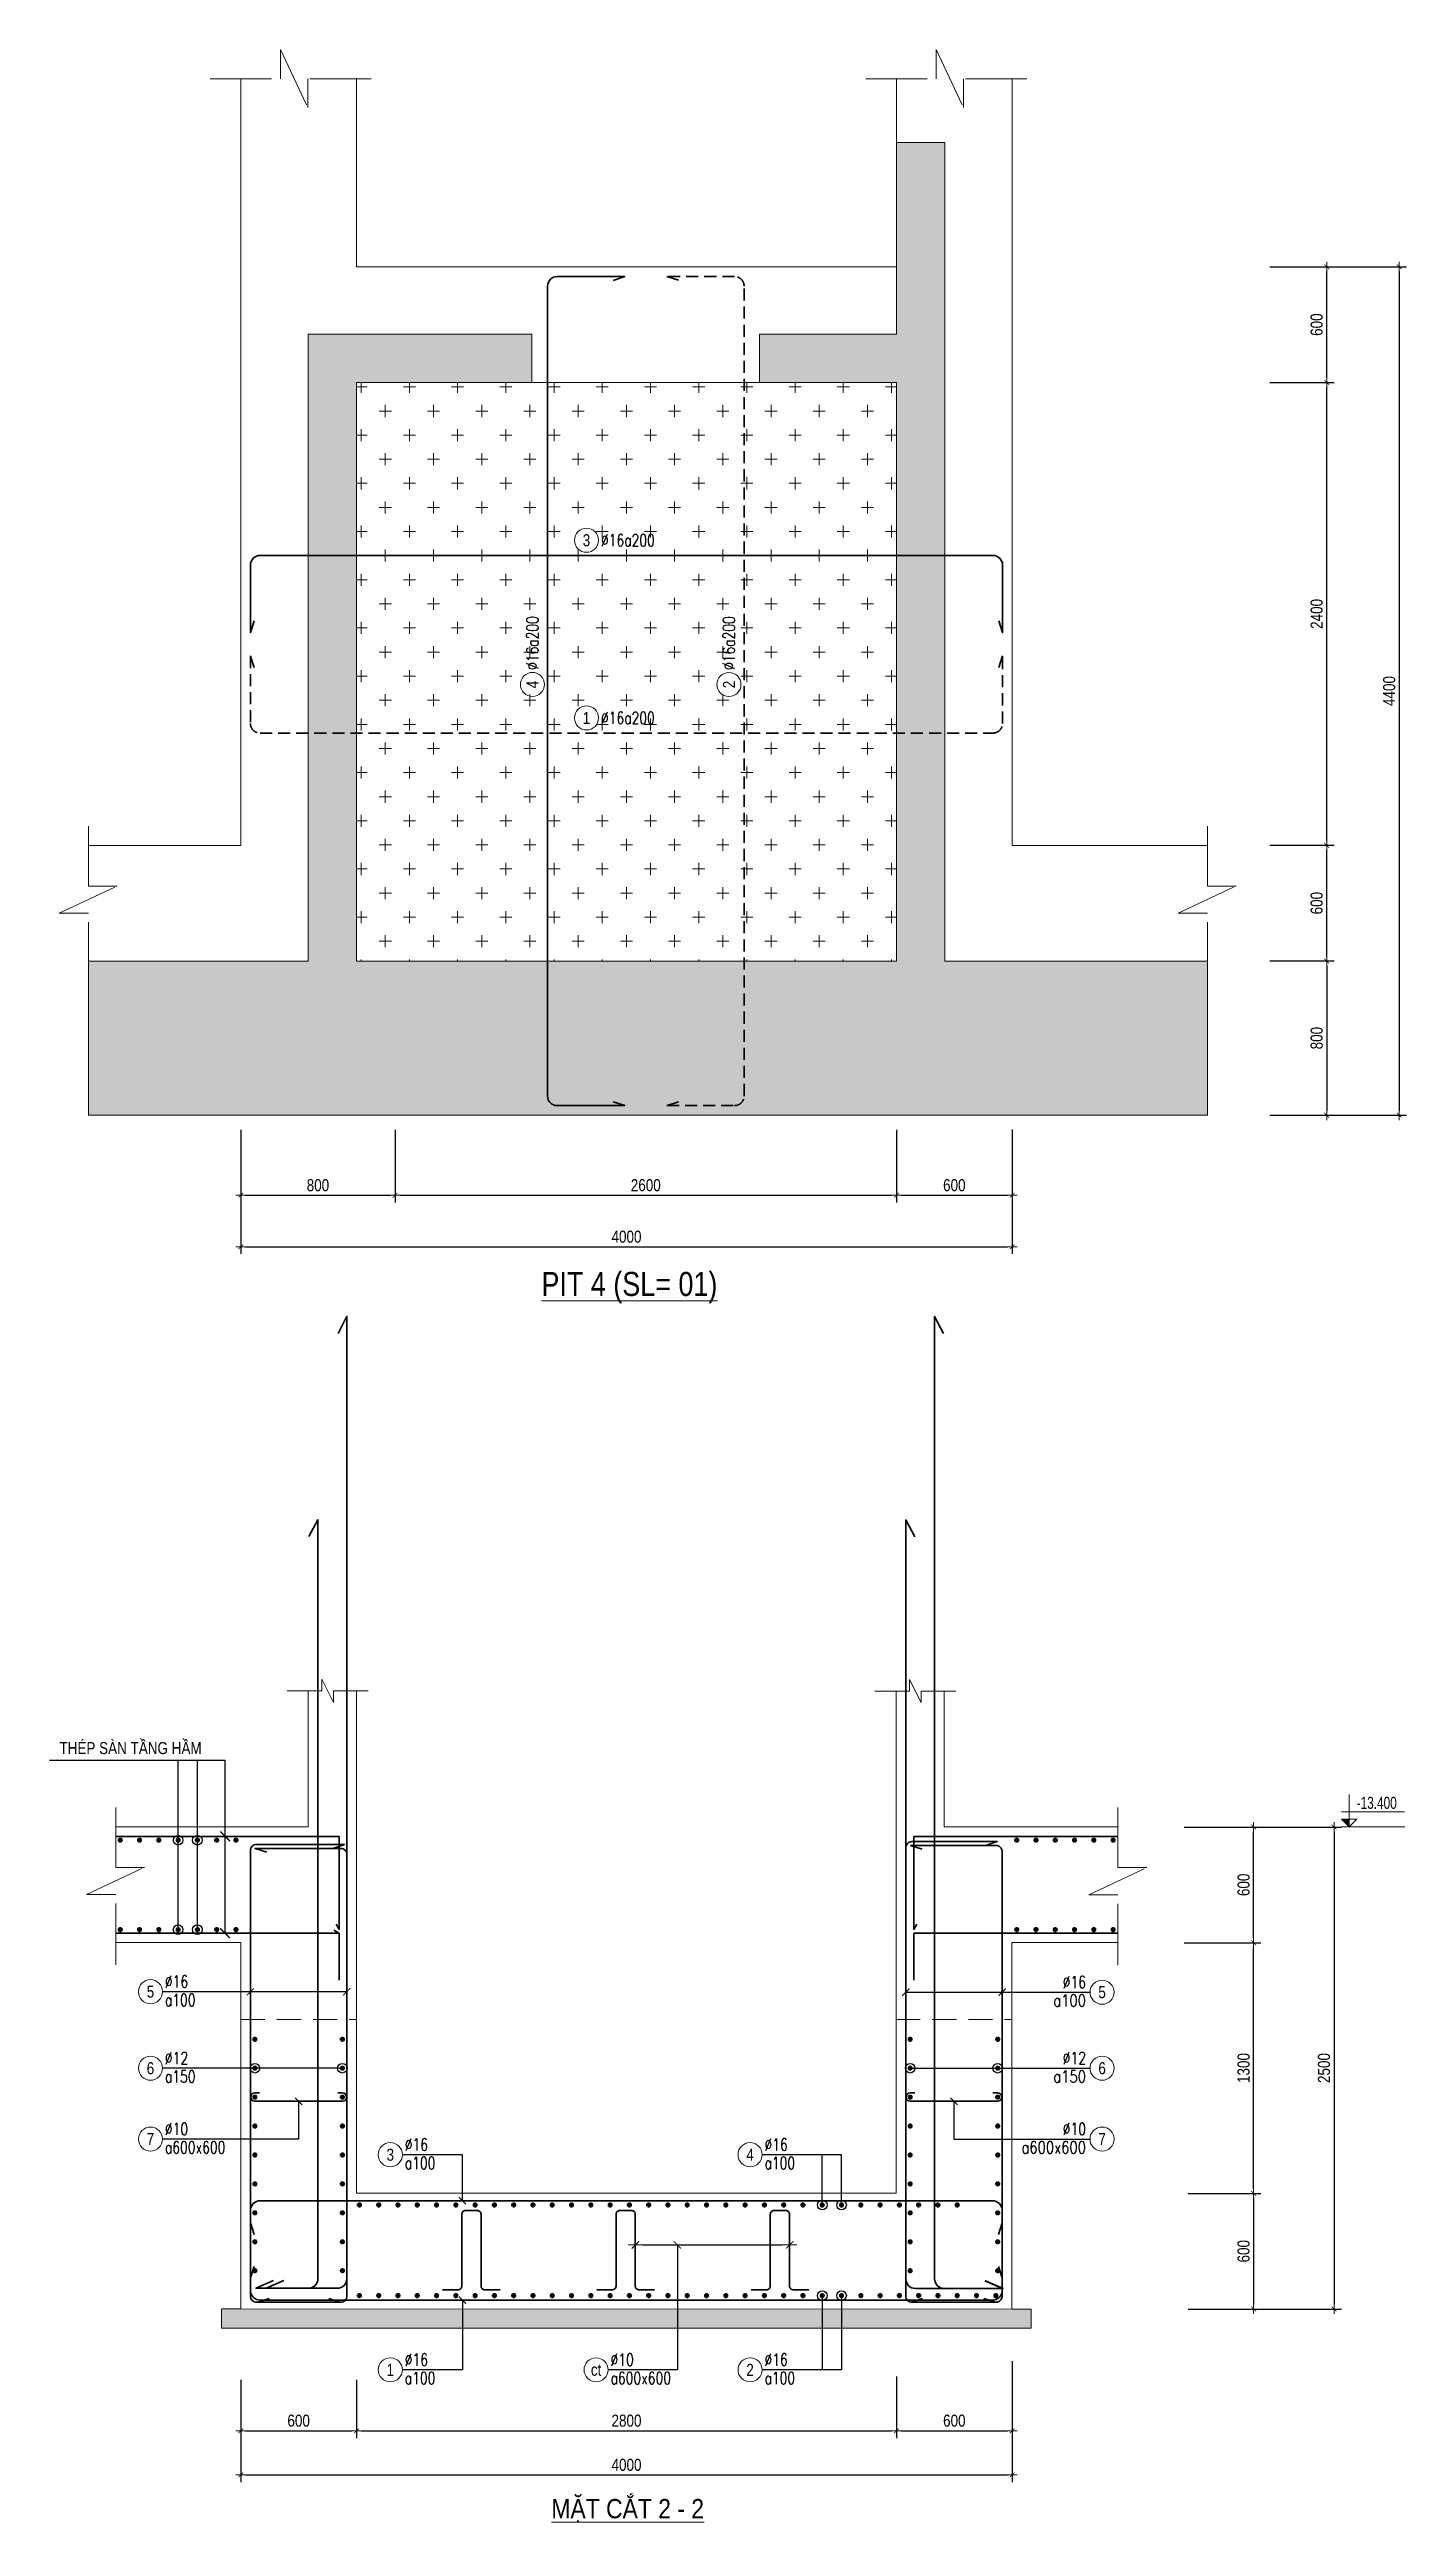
# Model space of a CAD drawing. Header units: millimetres. Extents: x -134772 to 84392, y -129535 to 67259.
# Drawn here: x 33455 to 40492, y 20740 to 33565 of the extents above; entities that cross this region are included whole.
import ezdxf
from ezdxf.enums import TextEntityAlignment as Align

# ---------------------------------------------------------------- set-up
doc = ezdxf.new("R2010")
doc.units = ezdxf.units.MM
doc.header["$MEASUREMENT"] = 0
doc.linetypes.add('DASHED2', pattern=[0.375, 0.25, -0.125])
doc.linetypes.add('HIDDEN2', pattern=[4.7625, 3.175, -1.5875])
doc.layers.get('Defpoints').update_dxf_attribs({"color": 252})
for name, color, linetype, lineweight in [('$0$NDC_S_THIN LINE', 7, 'Continuous', 20), ('NDC_S_CONTINUOUS', 3, 'Continuous', 20), ('NDC_S_DIM', 1, 'Continuous', 9), ('NDC_S_HATCH MATERIAL', 8, 'Continuous', 13), ('NDC_S_HIDDEN', 8, 'HIDDEN2', 13), ('NDC_S_LEADER', 1, 'Continuous', 9), ('NDC_S_OPENING', 9, 'DASHED2', 13), ('NDC_S_REBAR', 4, 'Continuous', 35), ('NDC_S_SLAB', 2, 'Continuous', 18), ('NDC_S_VN TEXT', 7, 'Continuous', 9)]:
    doc.layers.add(name, color=color, linetype=linetype, lineweight=lineweight)
doc.styles.add('ARIAL', font='arial.ttf', dxfattribs={"width": 0.8})
doc.styles.add('NDC_ARIAL', font='arial.ttf', dxfattribs={"width": 0.8})
doc.styles.add('NDC_DIM', font='', dxfattribs={"width": 0.75})
doc.styles.add('NDC_ROMANS', font='romans.shx', dxfattribs={"width": 0.8})
doc.styles.get('NDC_DIM').set_extended_font_data('Dotum')
doc.dimstyles.new('NDC_1-25', dxfattribs={"dimscale": 25, "dimtxt": 2.5, "dimasz": 1, "dimexe": 1.5, "dimexo": 0, "dimgap": 0.8, "dimtad": 1, "dimdec": 0, "dimdsep": 46, "dimtxsty": 'NDC_ARIAL', "dimblk": 'DIMMARK', "dimcen": 49999.938995, "dimdle": 1.5, "dimclrd": 1, "dimclre": 1, "dimclrt": 3, "dimadec": 0, "dimazin": 0, "dimtfac": 1, "dimtdec": 0, "dimtix": 1, "dimtmove": 2, "dimatfit": 3, "dimfxl": 1, "dimarcsym": 0})
doc.dimstyles.new('NDC_dim_25', dxfattribs={"dimscale": 25, "dimtxt": 2.5, "dimasz": 1.5, "dimexe": 1.5, "dimexo": 0, "dimgap": 1, "dimtad": 1, "dimdec": 0, "dimzin": 0, "dimdsep": 46, "dimtxsty": 'ARIAL', "dimblk": 'DIMMARK', "dimcen": 0.09, "dimdle": 1.2, "dimclrd": 1, "dimclre": 1, "dimclrt": 3, "dimadec": 0, "dimazin": 0, "dimtfac": 1, "dimtdec": 0, "dimtix": 1, "dimtofl": 0, "dimtmove": 0, "dimatfit": 3, "dimfxl": 3.75, "dimfxlon": 1, "dimtolj": 1, "dimtzin": 0, "dimarcsym": 0})
doc.dimstyles.new('NDC_dim_50', dxfattribs={"dimscale": 50, "dimtxt": 2.5, "dimasz": 1.5, "dimexe": 1.5, "dimexo": 0, "dimgap": 1, "dimtad": 1, "dimdec": 0, "dimzin": 0, "dimdsep": 46, "dimtxsty": 'ARIAL', "dimblk": 'DIMMARK', "dimcen": 0.09, "dimdle": 1.2, "dimclrd": 1, "dimclre": 1, "dimclrt": 3, "dimadec": 0, "dimazin": 0, "dimtfac": 1, "dimtdec": 0, "dimtix": 1, "dimtofl": 0, "dimtmove": 0, "dimatfit": 3, "dimfxl": 6, "dimtolj": 1, "dimtzin": 0, "dimarcsym": 0})

msp = doc.modelspace()

# ---------------------------------------------------------------- texts
at = {"layer": 'NDC_S_VN TEXT', "style": 'NDC_ARIAL', "width": 0.85}
msp.add_text('%%UMẶT CẮT 2 - 2', height=100, dxfattribs=at).set_placement((36453.3, 20812.1), align=Align.MIDDLE_CENTER)
at = {"layer": 'NDC_S_VN TEXT', "insert": (33506.7, 24755.9), "char_height": 62.5, "attachment_point": 4, "rotation": 360, "style": 'NDC_ARIAL', "bg_fill": 3, "box_fill_scale": 1.2, "bg_fill_color": 256, "bg_fill_transparency": 0}
msp.add_mtext('THÉP SÀN TẦNG HẦM', dxfattribs=at)

# ---------------------------------------------------------------- blocks, each defined once
blk = doc.blocks.new('DIMMARK')
at = {"layer": 'NDC_S_DIM', "color": 1}
blk.add_line((-1.5, 0), (1, 0), dxfattribs=at)
at = {"layer": 'NDC_S_DIM', "color": 2, "const_width": 0.15}
blk.add_lwpolyline([(-0.5, -0.5), (0.5, 0.5)], dxfattribs=at)
blk = doc.blocks.new('*D511')
at = {"layer": 'Defpoints', "color": 0, "transparency": 16777216}
for p in [(34447, 21480), (35047, 21480), (35047, 21216)]:
    blk.add_point(p, dxfattribs=at)
at = {"layer": 'NDC_S_DIM', "color": 1, "lineweight": -2, "transparency": 16777216}
for p, q in [((34447, 21480), (34447, 21178)), ((35047, 21480), (35047, 21178)), ((34472, 21216), (35022, 21216))]:
    blk.add_line(p, q, dxfattribs=at)
at = {"layer": 'NDC_S_DIM', "color": 1, "lineweight": -2, "transparency": 16777216, "xscale": 25, "yscale": 25, "zscale": 25, "rotation": 180}
blk.add_blockref('DIMMARK', (34447, 21216), dxfattribs=at)
at = {"layer": 'NDC_S_DIM', "color": 1, "lineweight": -2, "transparency": 16777216, "xscale": 25, "yscale": 25, "zscale": 25}
blk.add_blockref('DIMMARK', (35047, 21216), dxfattribs=at)
at = {"layer": 'NDC_S_DIM', "color": 3, "transparency": 16777216, "insert": (34747, 21268), "char_height": 62.5, "attachment_point": 5, "style": 'NDC_ARIAL'}
blk.add_mtext('600', dxfattribs=at)
blk = doc.blocks.new('*D512')
at = {"layer": 'Defpoints', "color": 0, "transparency": 16777216}
for p in [(35047, 21480), (37847, 21497), (37847, 21216)]:
    blk.add_point(p, dxfattribs=at)
at = {"layer": 'NDC_S_DIM', "color": 1, "lineweight": -2, "transparency": 16777216}
for p, q in [((35047, 21480), (35047, 21178)), ((37847, 21497), (37847, 21178)), ((35072, 21216), (37822, 21216))]:
    blk.add_line(p, q, dxfattribs=at)
at = {"layer": 'NDC_S_DIM', "color": 1, "lineweight": -2, "transparency": 16777216, "xscale": 25, "yscale": 25, "zscale": 25, "rotation": 180}
blk.add_blockref('DIMMARK', (35047, 21216), dxfattribs=at)
at = {"layer": 'NDC_S_DIM', "color": 1, "lineweight": -2, "transparency": 16777216, "xscale": 25, "yscale": 25, "zscale": 25}
blk.add_blockref('DIMMARK', (37847, 21216), dxfattribs=at)
at = {"layer": 'NDC_S_DIM', "color": 3, "transparency": 16777216, "insert": (36447, 21268), "char_height": 62.5, "attachment_point": 5, "style": 'NDC_ARIAL'}
blk.add_mtext('2800', dxfattribs=at)
blk = doc.blocks.new('*D513')
at = {"layer": 'Defpoints', "color": 0, "transparency": 16777216}
for p in [(38447, 21577), (37847, 21497), (38447, 21216)]:
    blk.add_point(p, dxfattribs=at)
at = {"layer": 'NDC_S_DIM', "color": 1, "lineweight": -2, "transparency": 16777216}
for p, q in [((38447, 21577), (38447, 21178)), ((37847, 21497), (37847, 21178)), ((37872, 21216), (38422, 21216))]:
    blk.add_line(p, q, dxfattribs=at)
at = {"layer": 'NDC_S_DIM', "color": 1, "lineweight": -2, "transparency": 16777216, "xscale": 25, "yscale": 25, "zscale": 25, "rotation": 180}
blk.add_blockref('DIMMARK', (37847, 21216), dxfattribs=at)
at = {"layer": 'NDC_S_DIM', "color": 1, "lineweight": -2, "transparency": 16777216, "xscale": 25, "yscale": 25, "zscale": 25}
blk.add_blockref('DIMMARK', (38447, 21216), dxfattribs=at)
at = {"layer": 'NDC_S_DIM', "color": 3, "transparency": 16777216, "insert": (38147, 21268), "char_height": 62.5, "attachment_point": 5, "style": 'NDC_ARIAL'}
blk.add_mtext('600', dxfattribs=at)
blk = doc.blocks.new('*D514')
at = {"layer": 'Defpoints', "color": 0, "transparency": 16777216}
for p in [(38447, 21577), (34447, 21480), (38447, 20987)]:
    blk.add_point(p, dxfattribs=at)
at = {"layer": 'NDC_S_DIM', "color": 1, "lineweight": -2, "transparency": 16777216}
for p, q in [((38447, 21577), (38447, 20949)), ((34447, 21480), (34447, 20949)), ((34472, 20987), (38422, 20987))]:
    blk.add_line(p, q, dxfattribs=at)
at = {"layer": 'NDC_S_DIM', "color": 1, "lineweight": -2, "transparency": 16777216, "xscale": 25, "yscale": 25, "zscale": 25, "rotation": 180}
blk.add_blockref('DIMMARK', (34447, 20987), dxfattribs=at)
at = {"layer": 'NDC_S_DIM', "color": 1, "lineweight": -2, "transparency": 16777216, "xscale": 25, "yscale": 25, "zscale": 25}
blk.add_blockref('DIMMARK', (38447, 20987), dxfattribs=at)
at = {"layer": 'NDC_S_DIM', "color": 3, "transparency": 16777216, "insert": (36447, 21039), "char_height": 62.5, "attachment_point": 5, "style": 'NDC_ARIAL'}
blk.add_mtext('4000', dxfattribs=at)
blk = doc.blocks.new('*D515')
at = {"layer": 'Defpoints', "color": 0, "transparency": 16777216}
for p in [(39360, 22447), (39360, 21847), (39699, 21847)]:
    blk.add_point(p, dxfattribs=at)
at = {"layer": 'NDC_S_DIM', "color": 1, "lineweight": -2, "transparency": 16777216}
for p, q in [((39360, 22447), (39737, 22447)), ((39699, 22422), (39699, 21872)), ((39360, 21847), (39737, 21847))]:
    blk.add_line(p, q, dxfattribs=at)
at = {"layer": 'NDC_S_DIM', "color": 1, "lineweight": -2, "transparency": 16777216, "xscale": 25, "yscale": 25, "zscale": 25}
for p, rotation in [((39699, 22447), 90), ((39699, 21847), 270)]:
    blk.add_blockref('DIMMARK', p, dxfattribs=dict(at, rotation=rotation))
at = {"layer": 'NDC_S_DIM', "color": 3, "transparency": 16777216, "insert": (39647, 22147), "char_height": 62.5, "attachment_point": 5, "rotation": 90, "style": 'NDC_ARIAL'}
blk.add_mtext('600', dxfattribs=at)
blk = doc.blocks.new('*D516')
at = {"layer": 'Defpoints', "color": 0, "transparency": 16777216}
for p in [(39339, 23747), (39699, 23747), (39360, 22447)]:
    blk.add_point(p, dxfattribs=at)
at = {"layer": 'NDC_S_DIM', "color": 1, "lineweight": -2, "transparency": 16777216}
for p, q in [((39339, 23747), (39737, 23747)), ((39699, 22472), (39699, 23722)), ((39360, 22447), (39737, 22447))]:
    blk.add_line(p, q, dxfattribs=at)
at = {"layer": 'NDC_S_DIM', "color": 1, "lineweight": -2, "transparency": 16777216, "xscale": 25, "yscale": 25, "zscale": 25}
for p, rotation in [((39699, 23747), 90), ((39699, 22447), 270)]:
    blk.add_blockref('DIMMARK', p, dxfattribs=dict(at, rotation=rotation))
at = {"layer": 'NDC_S_DIM', "color": 3, "transparency": 16777216, "insert": (39647, 23097), "char_height": 62.5, "attachment_point": 5, "rotation": 90, "style": 'NDC_ARIAL'}
blk.add_mtext('1300', dxfattribs=at)
blk = doc.blocks.new('*D517')
at = {"layer": 'Defpoints', "color": 0, "transparency": 16777216}
for p in [(39339, 24347), (39699, 24347), (39339, 23747)]:
    blk.add_point(p, dxfattribs=at)
at = {"layer": 'NDC_S_DIM', "color": 1, "lineweight": -2, "transparency": 16777216}
for p, q in [((39339, 24347), (39737, 24347)), ((39699, 23772), (39699, 24322)), ((39339, 23747), (39737, 23747))]:
    blk.add_line(p, q, dxfattribs=at)
at = {"layer": 'NDC_S_DIM', "color": 1, "lineweight": -2, "transparency": 16777216, "xscale": 25, "yscale": 25, "zscale": 25}
for p, rotation in [((39699, 24347), 90), ((39699, 23747), 270)]:
    blk.add_blockref('DIMMARK', p, dxfattribs=dict(at, rotation=rotation))
at = {"layer": 'NDC_S_DIM', "color": 3, "transparency": 16777216, "insert": (39647, 24047), "char_height": 62.5, "attachment_point": 5, "rotation": 90, "style": 'NDC_ARIAL'}
blk.add_mtext('600', dxfattribs=at)
blk = doc.blocks.new('*D518')
at = {"layer": 'Defpoints', "color": 0, "transparency": 16777216}
for p in [(39339, 24347), (39360, 21847), (40116, 21847)]:
    blk.add_point(p, dxfattribs=at)
at = {"layer": 'NDC_S_DIM', "color": 1, "lineweight": -2, "transparency": 16777216}
for p, q in [((39339, 24347), (40154, 24347)), ((40116, 24322), (40116, 21872)), ((39360, 21847), (40154, 21847))]:
    blk.add_line(p, q, dxfattribs=at)
at = {"layer": 'NDC_S_DIM', "color": 1, "lineweight": -2, "transparency": 16777216, "xscale": 25, "yscale": 25, "zscale": 25}
for p, rotation in [((40116, 24347), 90), ((40116, 21847), 270)]:
    blk.add_blockref('DIMMARK', p, dxfattribs=dict(at, rotation=rotation))
at = {"layer": 'NDC_S_DIM', "color": 3, "transparency": 16777216, "insert": (40064, 23097), "char_height": 62.5, "attachment_point": 5, "rotation": 90, "style": 'NDC_ARIAL'}
blk.add_mtext('2500', dxfattribs=at)
blk = doc.blocks.new('*D519')
at = {"layer": 'Defpoints', "color": 0, "transparency": 16777216}
for p in [(34447, 27962), (35247, 27962), (35247, 27623)]:
    blk.add_point(p, dxfattribs=at)
at = {"layer": 'NDC_S_DIM', "color": 1, "lineweight": -2, "transparency": 16777216}
for p, q in [((34447, 27962), (34447, 27585)), ((35247, 27962), (35247, 27585)), ((34472, 27623), (35222, 27623))]:
    blk.add_line(p, q, dxfattribs=at)
at = {"layer": 'NDC_S_DIM', "color": 1, "lineweight": -2, "transparency": 16777216, "xscale": 25, "yscale": 25, "zscale": 25, "rotation": 180}
blk.add_blockref('DIMMARK', (34447, 27623), dxfattribs=at)
at = {"layer": 'NDC_S_DIM', "color": 1, "lineweight": -2, "transparency": 16777216, "xscale": 25, "yscale": 25, "zscale": 25}
blk.add_blockref('DIMMARK', (35247, 27623), dxfattribs=at)
at = {"layer": 'NDC_S_DIM', "color": 3, "transparency": 16777216, "insert": (34847, 27675), "char_height": 62.5, "attachment_point": 5, "style": 'NDC_ARIAL'}
blk.add_mtext('800', dxfattribs=at)
blk = doc.blocks.new('*D520')
at = {"layer": 'Defpoints', "color": 0, "transparency": 16777216}
for p in [(35247, 27962), (37847, 27962), (37847, 27623)]:
    blk.add_point(p, dxfattribs=at)
at = {"layer": 'NDC_S_DIM', "color": 1, "lineweight": -2, "transparency": 16777216}
for p, q in [((35247, 27962), (35247, 27585)), ((37847, 27962), (37847, 27585)), ((35272, 27623), (37822, 27623))]:
    blk.add_line(p, q, dxfattribs=at)
at = {"layer": 'NDC_S_DIM', "color": 1, "lineweight": -2, "transparency": 16777216, "xscale": 25, "yscale": 25, "zscale": 25, "rotation": 180}
blk.add_blockref('DIMMARK', (35247, 27623), dxfattribs=at)
at = {"layer": 'NDC_S_DIM', "color": 1, "lineweight": -2, "transparency": 16777216, "xscale": 25, "yscale": 25, "zscale": 25}
blk.add_blockref('DIMMARK', (37847, 27623), dxfattribs=at)
at = {"layer": 'NDC_S_DIM', "color": 3, "transparency": 16777216, "insert": (36547, 27675), "char_height": 62.5, "attachment_point": 5, "style": 'NDC_ARIAL'}
blk.add_mtext('2600', dxfattribs=at)
blk = doc.blocks.new('*D521')
at = {"layer": 'Defpoints', "color": 0, "transparency": 16777216}
for p in [(37847, 27962), (38447, 27964), (38447, 27623)]:
    blk.add_point(p, dxfattribs=at)
at = {"layer": 'NDC_S_DIM', "color": 1, "lineweight": -2, "transparency": 16777216}
for p, q in [((37847, 27962), (37847, 27585)), ((38447, 27964), (38447, 27585)), ((37872, 27623), (38422, 27623))]:
    blk.add_line(p, q, dxfattribs=at)
at = {"layer": 'NDC_S_DIM', "color": 1, "lineweight": -2, "transparency": 16777216, "xscale": 25, "yscale": 25, "zscale": 25, "rotation": 180}
blk.add_blockref('DIMMARK', (37847, 27623), dxfattribs=at)
at = {"layer": 'NDC_S_DIM', "color": 1, "lineweight": -2, "transparency": 16777216, "xscale": 25, "yscale": 25, "zscale": 25}
blk.add_blockref('DIMMARK', (38447, 27623), dxfattribs=at)
at = {"layer": 'NDC_S_DIM', "color": 3, "transparency": 16777216, "insert": (38147, 27675), "char_height": 62.5, "attachment_point": 5, "style": 'NDC_ARIAL'}
blk.add_mtext('600', dxfattribs=at)
blk = doc.blocks.new('*D522')
at = {"layer": 'Defpoints', "color": 0, "transparency": 16777216}
for p in [(34447, 27651), (38447, 27651), (38447, 27356)]:
    blk.add_point(p, dxfattribs=at)
at = {"layer": 'NDC_S_DIM', "color": 1, "lineweight": -2, "transparency": 16777216}
for p, q in [((34447, 27651), (34447, 27319)), ((38447, 27651), (38447, 27319)), ((34472, 27356), (38422, 27356))]:
    blk.add_line(p, q, dxfattribs=at)
at = {"layer": 'NDC_S_DIM', "color": 1, "lineweight": -2, "transparency": 16777216, "xscale": 25, "yscale": 25, "zscale": 25, "rotation": 180}
blk.add_blockref('DIMMARK', (34447, 27356), dxfattribs=at)
at = {"layer": 'NDC_S_DIM', "color": 1, "lineweight": -2, "transparency": 16777216, "xscale": 25, "yscale": 25, "zscale": 25}
blk.add_blockref('DIMMARK', (38447, 27356), dxfattribs=at)
at = {"layer": 'NDC_S_DIM', "color": 3, "transparency": 16777216, "insert": (36447, 27408), "char_height": 62.5, "attachment_point": 5, "style": 'NDC_ARIAL'}
blk.add_mtext('4000', dxfattribs=at)
blk = doc.blocks.new('*D523')
at = {"layer": 'Defpoints', "color": 0, "transparency": 16777216}
for p in [(39783, 29438), (40078, 29438), (39783, 28838)]:
    blk.add_point(p, dxfattribs=at)
at = {"layer": 'NDC_S_DIM', "color": 1, "lineweight": -2, "transparency": 16777216}
for p, q in [((39783, 29438), (40116, 29438)), ((40078, 28863), (40078, 29413)), ((39783, 28838), (40116, 28838))]:
    blk.add_line(p, q, dxfattribs=at)
at = {"layer": 'NDC_S_DIM', "color": 1, "lineweight": -2, "transparency": 16777216, "xscale": 25, "yscale": 25, "zscale": 25}
for p, rotation in [((40078, 29438), 90), ((40078, 28838), 270)]:
    blk.add_blockref('DIMMARK', p, dxfattribs=dict(at, rotation=rotation))
at = {"layer": 'NDC_S_DIM', "color": 3, "transparency": 16777216, "insert": (40026, 29138), "char_height": 62.5, "attachment_point": 5, "rotation": 90, "style": 'NDC_ARIAL'}
blk.add_mtext('600', dxfattribs=at)
blk = doc.blocks.new('*D524')
at = {"layer": 'Defpoints', "color": 0, "transparency": 16777216}
for p in [(39783, 31838), (40078, 31838), (39783, 29438)]:
    blk.add_point(p, dxfattribs=at)
at = {"layer": 'NDC_S_DIM', "color": 1, "lineweight": -2, "transparency": 16777216}
for p, q in [((39783, 31838), (40116, 31838)), ((40078, 29463), (40078, 31813)), ((39783, 29438), (40116, 29438))]:
    blk.add_line(p, q, dxfattribs=at)
at = {"layer": 'NDC_S_DIM', "color": 1, "lineweight": -2, "transparency": 16777216, "xscale": 25, "yscale": 25, "zscale": 25}
for p, rotation in [((40078, 31838), 90), ((40078, 29438), 270)]:
    blk.add_blockref('DIMMARK', p, dxfattribs=dict(at, rotation=rotation))
at = {"layer": 'NDC_S_DIM', "color": 3, "transparency": 16777216, "insert": (40026, 30638), "char_height": 62.5, "attachment_point": 5, "rotation": 90, "style": 'NDC_ARIAL'}
blk.add_mtext('2400', dxfattribs=at)
blk = doc.blocks.new('*D525')
at = {"layer": 'Defpoints', "color": 0, "transparency": 16777216}
for p in [(39783, 32438), (40078, 32438), (39783, 31838)]:
    blk.add_point(p, dxfattribs=at)
at = {"layer": 'NDC_S_DIM', "color": 1, "lineweight": -2, "transparency": 16777216}
for p, q in [((39783, 32438), (40116, 32438)), ((40078, 31863), (40078, 32413)), ((39783, 31838), (40116, 31838))]:
    blk.add_line(p, q, dxfattribs=at)
at = {"layer": 'NDC_S_DIM', "color": 1, "lineweight": -2, "transparency": 16777216, "xscale": 25, "yscale": 25, "zscale": 25}
for p, rotation in [((40078, 32438), 90), ((40078, 31838), 270)]:
    blk.add_blockref('DIMMARK', p, dxfattribs=dict(at, rotation=rotation))
at = {"layer": 'NDC_S_DIM', "color": 3, "transparency": 16777216, "insert": (40026, 32138), "char_height": 62.5, "attachment_point": 5, "rotation": 90, "style": 'NDC_ARIAL'}
blk.add_mtext('600', dxfattribs=at)
blk = doc.blocks.new('*D526')
at = {"layer": 'Defpoints', "color": 0, "transparency": 16777216}
for p in [(39783, 28838), (39783, 28038), (40078, 28038)]:
    blk.add_point(p, dxfattribs=at)
at = {"layer": 'NDC_S_DIM', "color": 1, "lineweight": -2, "transparency": 16777216}
for p, q in [((39783, 28838), (40116, 28838)), ((40078, 28813), (40078, 28063)), ((39783, 28038), (40116, 28038))]:
    blk.add_line(p, q, dxfattribs=at)
at = {"layer": 'NDC_S_DIM', "color": 1, "lineweight": -2, "transparency": 16777216, "xscale": 25, "yscale": 25, "zscale": 25}
for p, rotation in [((40078, 28838), 90), ((40078, 28038), 270)]:
    blk.add_blockref('DIMMARK', p, dxfattribs=dict(at, rotation=rotation))
at = {"layer": 'NDC_S_DIM', "color": 3, "transparency": 16777216, "insert": (40026, 28438), "char_height": 62.5, "attachment_point": 5, "rotation": 90, "style": 'NDC_ARIAL'}
blk.add_mtext('800', dxfattribs=at)
blk = doc.blocks.new('*D527')
at = {"layer": 'Defpoints', "color": 0, "transparency": 16777216}
for p in [(39783, 32438), (39783, 28038), (40454, 28038)]:
    blk.add_point(p, dxfattribs=at)
at = {"layer": 'NDC_S_DIM', "color": 1, "lineweight": -2, "transparency": 16777216}
for p, q in [((39783, 32438), (40492, 32438)), ((40454, 32413), (40454, 28063)), ((39783, 28038), (40492, 28038))]:
    blk.add_line(p, q, dxfattribs=at)
at = {"layer": 'NDC_S_DIM', "color": 1, "lineweight": -2, "transparency": 16777216, "xscale": 25, "yscale": 25, "zscale": 25}
for p, rotation in [((40454, 32438), 90), ((40454, 28038), 270)]:
    blk.add_blockref('DIMMARK', p, dxfattribs=dict(at, rotation=rotation))
at = {"layer": 'NDC_S_DIM', "color": 3, "transparency": 16777216, "insert": (40402, 30238), "char_height": 62.5, "attachment_point": 5, "rotation": 90, "style": 'NDC_ARIAL'}
blk.add_mtext('4400', dxfattribs=at)
blk = doc.blocks.new('kata_block_TD')
at = {"color": 6, "linetype": 'ByBlock', "lineweight": -2, "style": 'ARIAL', "width": 0.8}
blk.add_attdef('SECTDET2', text='', height=5, dxfattribs=at).set_placement((0, 7.97), align=Align.CENTER)
at = {"color": 0, "linetype": 'ByBlock', "lineweight": -2, "style": 'ARIAL', "width": 0.8}
blk.add_attdef('SECTDET1', text='', height=5, dxfattribs=at).set_placement((0, 1.47), align=Align.CENTER)
at = {"color": 3, "lineweight": 25, "style": 'ARIAL', "width": 0.8}
blk.add_attdef('SSCALE', text='', height=2.5, dxfattribs=at).set_placement((0, -4), align=Align.CENTER)
blk = doc.blocks.new('CD')
blk.add_hatch(color=2).paths.add_polyline_path([(0, 160), (-161, 160), (0, 0)])
at = {"ltscale": 50}
h = blk.add_hatch(dxfattribs=at)
h.set_pattern_fill('ANSI31', color=8, scale=140.625054, style=0)
h.set_pattern_definition([(45, (6e-10, 0), (-315.7, 315.7), [])])
h.paths.add_polyline_path([(0, 160), (0, 0), (161, 160)])
at = {"color": 8, "ltscale": 50}
for p, q in [((1156, 0), (-164, 0)), ((-159, 314), (1147, 314))]:
    blk.add_line(p, q, dxfattribs=at)
for points in [[(0, 669), (0, 0)], [(0, 0), (-161, 160), (0, 160)], [(0, 0), (161, 160), (0, 160)]]:
    blk.add_lwpolyline(points, dxfattribs=at)
at = {"color": 3, "style": 'NDC_ARIAL', "width": 0.7}
blk.add_attdef('COT', (154, 375), '', height=250, dxfattribs=at)
blk = doc.blocks.new('*U631')
blk.add_circle((-2.5, 0), 2.5)
at = {"layer": 'NDC_S_VN TEXT', "color": 7, "style": 'ARIAL', "width": 0.8}
blk.add_attdef('SH2', text='', height=2.5, dxfattribs=at).set_placement((-2.5, 0), align=Align.MIDDLE)
at = {"layer": 'NDC_S_VN TEXT', "color": 3, "style": 'NDC_ROMANS', "width": 0.75}
blk.add_attdef('DKKC1', (0.5, -1.25), '', height=2.5, dxfattribs=at)
blk = doc.blocks.new('kata_block_THEP')
at = {"layer": 'NDC_S_REBAR', "color": 0}
for p, q in [((-0.5, 0), (0.5, 0)), ((-0.35, 0.35), (0.35, -0.35)), ((0.35, 0.35), (-0.35, -0.35)), ((0, 0.5), (0, -0.5))]:
    blk.add_line(p, q, dxfattribs=at)
at = {"layer": 'NDC_S_REBAR', "color": 0, "const_width": 0.0833}
blk.add_lwpolyline([(-0.5, 0, 1), (0.5, 0, 1), (-0.5, 0, 1)], format="xyb", dxfattribs=at)
blk = doc.blocks.new('*U287')
at = {"layer": 'NDC_S_REBAR', "xscale": 25, "yscale": 25, "zscale": 25}
blk.add_blockref('kata_block_THEP', (0, 0), dxfattribs=at)
blk = doc.blocks.new('*U615')
at = {"layer": 'NDC_S_CONTINUOUS', "color": 0, "linetype": 'ByBlock', "lineweight": -2, "transparency": 16777216, "xscale": -1, "rotation": 270}
for p in [(0, 232), (0, -232)]:
    blk.add_blockref('*U287', p, dxfattribs=at)
blk = doc.blocks.new('*U616')
at = {"layer": 'NDC_S_DIM', "color": 0, "linetype": 'ByBlock', "lineweight": -2, "transparency": 16777216}
for p in [(-600, 0), (-500, 0), (-400, 0), (-300, 0), (-200, 0), (-100, 0), (0, 0)]:
    blk.add_blockref('*U615', p, dxfattribs=at)
blk = doc.blocks.new('*U611')
at = {"layer": 'NDC_S_CONTINUOUS', "color": 0, "linetype": 'ByBlock', "lineweight": -2, "transparency": 16777216, "xscale": -1, "rotation": 270}
blk.add_blockref('*U287', (0, 0), dxfattribs=at)
blk = doc.blocks.new('*U612')
at = {"layer": 'NDC_S_DIM', "color": 0, "linetype": 'ByBlock', "lineweight": -2, "transparency": 16777216}
for p in [(0, 1200), (0, 1050), (0, 900), (0, 750), (0, 600), (0, 450), (0, 300), (0, 150), (0, 0)]:
    blk.add_blockref('*U611', p, dxfattribs=at)
blk = doc.blocks.new('*U613')
at = {"layer": 'NDC_S_CONTINUOUS', "color": 0, "linetype": 'ByBlock', "lineweight": -2, "transparency": 16777216, "xscale": -1, "rotation": 270}
blk.add_blockref('*U287', (0, 0), dxfattribs=at)
blk = doc.blocks.new('*U614')
at = {"layer": 'NDC_S_DIM', "color": 0, "linetype": 'ByBlock', "lineweight": -2, "transparency": 16777216}
for p in [(0, 1200), (0, 1050), (0, 900), (0, 750), (0, 600), (0, 450), (0, 300), (0, 150), (0, 0)]:
    blk.add_blockref('*U613', p, dxfattribs=at)
blk = doc.blocks.new('*U632')
blk.add_circle((-2.5, 0), 2.5)
at = {"layer": 'NDC_S_VN TEXT', "color": 7, "style": 'ARIAL', "width": 0.8}
blk.add_attdef('SH2', text='', height=2.5, dxfattribs=at).set_placement((-2.5, 0), align=Align.MIDDLE)
at = {"layer": 'NDC_S_VN TEXT', "color": 3, "style": 'NDC_ROMANS', "width": 0.75}
for tag, p in [('DK1', (0.5, 0.85)), ('KC1', (0.5, -2.97))]:
    blk.add_attdef(tag, p, '', height=2.5, dxfattribs=at)
blk = doc.blocks.new('*U617')
at = {"layer": 'NDC_S_CONTINUOUS', "color": 0, "linetype": 'ByBlock', "lineweight": -2, "transparency": 16777216, "xscale": -1, "rotation": 270}
for p in [(0, 232), (0, -232)]:
    blk.add_blockref('*U287', p, dxfattribs=at)
blk = doc.blocks.new('*U618')
at = {"layer": 'NDC_S_DIM', "color": 0, "linetype": 'ByBlock', "lineweight": -2, "transparency": 16777216}
for p in [(-500, 0), (-400, 0), (-300, 0), (-200, 0), (-100, 0), (0, 0)]:
    blk.add_blockref('*U617', p, dxfattribs=at)
blk = doc.blocks.new('*U621')
at = {"layer": 'NDC_S_CONTINUOUS', "color": 0, "linetype": 'ByBlock', "lineweight": -2, "transparency": 16777216, "xscale": -1, "rotation": 270}
blk.add_blockref('*U287', (0, 0), dxfattribs=at)
blk = doc.blocks.new('*U622')
at = {"layer": 'NDC_S_DIM', "color": 0, "linetype": 'ByBlock', "lineweight": -2, "transparency": 16777216}
for p in [(0, 1200), (0, 1050), (0, 900), (0, 750), (0, 600), (0, 450), (0, 300), (0, 150), (0, 0)]:
    blk.add_blockref('*U621', p, dxfattribs=at)
blk = doc.blocks.new('*U619')
at = {"layer": 'NDC_S_CONTINUOUS', "color": 0, "linetype": 'ByBlock', "lineweight": -2, "transparency": 16777216, "xscale": -1, "rotation": 270}
blk.add_blockref('*U287', (0, 0), dxfattribs=at)
blk = doc.blocks.new('*U620')
at = {"layer": 'NDC_S_DIM', "color": 0, "linetype": 'ByBlock', "lineweight": -2, "transparency": 16777216}
for p in [(0, 1200), (0, 1050), (0, 900), (0, 750), (0, 600), (0, 450), (0, 300), (0, 150), (0, 0)]:
    blk.add_blockref('*U619', p, dxfattribs=at)
blk = doc.blocks.new('*U633')
blk.add_circle((2.5, 0), 2.5)
at = {"layer": 'NDC_S_VN TEXT', "color": 3, "style": 'NDC_ROMANS'}
for tag, width, p in [('DK2', 0.75, (-0.85, 0.85)), ('KC2', 0.8, (-0.85, -2.97))]:
    blk.add_attdef(tag, text='', height=2.5, dxfattribs=dict(at, width=width)).set_placement(p, align=Align.RIGHT)
at = {"layer": 'NDC_S_VN TEXT', "color": 7, "style": 'ARIAL', "width": 0.8}
blk.add_attdef('SH3', text='', height=2.5, dxfattribs=at).set_placement((2.5, 0), align=Align.MIDDLE)
blk = doc.blocks.new('*U277')
at = {"layer": 'NDC_S_REBAR', "xscale": 25, "yscale": 25, "zscale": 25}
blk.add_blockref('kata_block_THEP', (0, 0), dxfattribs=at)
blk = doc.blocks.new('*U627')
at = {"layer": 'NDC_S_CONTINUOUS', "color": 0, "linetype": 'ByBlock', "lineweight": -2, "transparency": 16777216, "xscale": -1, "rotation": 180}
blk.add_blockref('*U277', (0, 0), dxfattribs=at)
blk = doc.blocks.new('*U628')
at = {"layer": 'NDC_S_DIM', "color": 0, "linetype": 'ByBlock', "lineweight": -2, "transparency": 16777216}
for p in [(0, 0), (100, 0), (200, 0), (300, 0), (400, 0), (500, 0), (600, 0), (700, 0), (800, 0), (900, 0), (1000, 0), (1100, 0), (1200, 0), (1300, 0), (1400, 0), (1500, 0), (1600, 0), (1700, 0), (1800, 0), (1900, 0), (2000, 0), (2100, 0), (2200, 0), (2300, 0), (2400, 0), (2500, 0), (2600, 0), (2700, 0), (2800, 0), (2900, 0), (3000, 0), (3100, 0)]:
    blk.add_blockref('*U627', p, dxfattribs=at)
blk = doc.blocks.new('*U623')
at = {"layer": 'NDC_S_CONTINUOUS', "color": 0, "linetype": 'ByBlock', "lineweight": -2, "transparency": 16777216, "xscale": -1, "rotation": 180}
blk.add_blockref('*U277', (0, 0), dxfattribs=at)
blk = doc.blocks.new('*U624')
at = {"layer": 'NDC_S_DIM', "color": 0, "linetype": 'ByBlock', "lineweight": -2, "transparency": 16777216}
for p in [(0, 0), (100, 0), (200, 0), (300, 0), (400, 0), (500, 0), (600, 0), (700, 0), (800, 0), (900, 0), (1000, 0), (1100, 0), (1200, 0), (1300, 0), (1400, 0), (1500, 0), (1600, 0), (1700, 0), (1800, 0), (1900, 0), (2000, 0), (2100, 0), (2200, 0), (2300, 0), (2400, 0), (2500, 0), (2600, 0), (2700, 0), (2800, 0), (2900, 0), (3000, 0), (3100, 0), (3200, 0), (3300, 0)]:
    blk.add_blockref('*U623', p, dxfattribs=at)
blk = doc.blocks.new('*U625')
at = {"layer": 'NDC_S_REBAR', "ltscale": 0.005}
blk.add_lwpolyline([(-150, -206), (-70, -206, 0.414214), (-50, -186), (-50, 186, -0.414214), (-30, 206), (30, 206, -0.414214), (50, 186), (50, -186, 0.414214), (70, -206), (150, -206)], format="xyb", dxfattribs=at)
blk = doc.blocks.new('*U626')
at = {"layer": 'NDC_S_DIM', "color": 0, "linetype": 'ByBlock', "lineweight": -2, "transparency": 16777216}
for p in [(0, 0), (800, 0), (1600, 0)]:
    blk.add_blockref('*U625', p, dxfattribs=at)
blk = doc.blocks.new('*D629')
at = {"layer": 'Defpoints', "color": 0, "ltscale": 0.005, "transparency": 16777216}
for p in [(36493, 22180), (37293, 22180), (37293, 22180)]:
    blk.add_point(p, dxfattribs=at)
at = {"layer": 'NDC_S_LEADER', "color": 1, "lineweight": -2, "ltscale": 0.005, "transparency": 16777216}
for p, q in [((36493, 22180), (36493, 22218)), ((37293, 22180), (37293, 22218)), ((36530, 22180), (37255, 22180))]:
    blk.add_line(p, q, dxfattribs=at)
at = {"layer": 'NDC_S_LEADER', "color": 1, "lineweight": -2, "ltscale": 0.005, "transparency": 16777216, "xscale": 37.5, "yscale": 37.5, "zscale": 37.5, "rotation": 180}
blk.add_blockref('DIMMARK', (36493, 22180), dxfattribs=at)
at = {"layer": 'NDC_S_LEADER', "color": 1, "lineweight": -2, "ltscale": 0.005, "transparency": 16777216, "xscale": 37.5, "yscale": 37.5, "zscale": 37.5}
blk.add_blockref('DIMMARK', (37293, 22180), dxfattribs=at)
blk = doc.blocks.new('_ARCHTICK')
at = {"color": 0, "linetype": 'ByBlock', "const_width": 0.15}
blk.add_lwpolyline([(-0.5, -0.5), (0.5, 0.5)], dxfattribs=at)

# ---------------------------------------------------------------- dimensions: what is measured, and where the dimension line sits
at = {"layer": 'NDC_S_DIM'}
for base, p1, p2, picture, middle in [((40078.3, 32437.8), (39782.9, 31837.8), (39782.9, 32437.8), '*D525', (40026.4, 32137.8)), ((40454.3, 28037.8), (39782.9, 32437.8), (39782.9, 28037.8), '*D527', (40402.4, 30237.8)), ((40078.3, 31837.8), (39782.9, 29437.8), (39782.9, 31837.8), '*D524', (40026.4, 30637.8)), ((40078.3, 29437.8), (39782.9, 28837.8), (39782.9, 29437.8), '*D523', (40026.4, 29137.8)), ((40078.3, 28037.8), (39782.9, 28837.8), (39782.9, 28037.8), '*D526', (40026.4, 28437.8)), ((39699.2, 24347.5), (39338.9, 23747.5), (39338.9, 24347.5), '*D517', (39647.3, 24047.5)), ((40116.2, 21847.5), (39338.9, 24347.5), (39360.1, 21847.5), '*D518', (40064.3, 23097.5)), ((39699.2, 23747.5), (39360.1, 22447.5), (39338.9, 23747.5), '*D516', (39647.3, 23097.5)), ((39699.2, 21847.5), (39360.1, 22447.5), (39360.1, 21847.5), '*D515', (39647.3, 22147.5))]:
    dim = msp.add_linear_dim(base=base, p1=p1, p2=p2, angle=90, dimstyle='NDC_1-25', dxfattribs=at)
    dim.commit()
    dim.dimension.update_dxf_attribs({"geometry": picture, "text_midpoint": middle})
for base, p1, p2, picture, middle in [((35246.9, 27622.8), (34446.9, 27962.1), (35246.9, 27962.1), '*D519', (34846.9, 27674.7)), ((37846.9, 27622.8), (35246.9, 27962.1), (37846.9, 27962.1), '*D520', (36546.9, 27674.7)), ((38446.9, 27622.8), (37846.9, 27962.1), (38446.9, 27963.8), '*D521', (38146.9, 27674.7)), ((38446.9, 27356), (34446.9, 27650.6), (38446.9, 27650.6), '*D522', (36446.9, 27408)), ((38446.9, 20986.8), (34446.9, 21480.2), (38446.9, 21577.3), '*D514', (36446.9, 21038.7)), ((38446.9, 21215.9), (37846.9, 21497.3), (38446.9, 21577.3), '*D513', (38146.9, 21267.9)), ((35046.9, 21215.9), (34446.9, 21480.2), (35046.9, 21480.2), '*D511', (34746.9, 21267.9)), ((37846.9, 21215.9), (35046.9, 21480.2), (37846.9, 21497.3), '*D512', (36446.9, 21267.9))]:
    dim = msp.add_linear_dim(base=base, p1=p1, p2=p2, dimstyle='NDC_1-25', dxfattribs=at)
    dim.commit()
    dim.dimension.update_dxf_attribs({"geometry": picture, "text_midpoint": middle})
at = {"layer": 'NDC_S_LEADER', "ltscale": 0.005}
dim = msp.add_aligned_dim(p1=(36492.7, 22180.3), p2=(37292.7, 22180.3), distance=0, text=' ', dimstyle='NDC_1-25', override={"dimasz": 1.5, "dimldrblk": 'ARCHTICK'}, dxfattribs=at)
dim.commit()
dim.dimension.update_dxf_attribs({"geometry": '*D629', "text_midpoint": (36892.7, 22180.3)})

# ---------------------------------------------------------------- hatches: boundary and pattern name
at = {"layer": '$0$NDC_S_THIN LINE', "ltscale": 100}
h = msp.add_hatch(color=251, dxfattribs=at)
h.dxf.hatch_style = 1
h.paths.add_polyline_path([(39458.9, 28837.8), (38096.9, 28837.8), (38096.9, 33082), (37846.9, 33082), (37846.9, 32087.8), (37136.9, 32087.8), (37136.9, 31837.8), (37846.9, 31837.8), (37846.9, 28837.8), (35046.9, 28837.8), (35046.9, 31837.8), (35956.9, 31837.8), (35956.9, 32087.8), (34796.9, 32087.8), (34796.9, 28837.8), (33657, 28837.8), (33657, 28037.8), (39458.9, 28037.8)])
h = msp.add_hatch(dxfattribs=at)
h.set_pattern_fill('BTLOT', color=251, scale=10, pattern_type=2)
h.set_pattern_definition([(50, (-59153.1, 63268.05), (71.726018, -6.275213), [7.5, -82.5]), (355, (-59153.1, 63268.05), (-13.875133, 75.219213), [6, -66]), (100.451444, (-59147.12, 63267.53), (57.850885, 68.944), [6.37402, -70.11421]), (46.1842, (-59153.1, 63288.05), (106.72413, -16.55193), [11.25, -123.75]), (96.63564, (-59144.21, 63286.67), (93.46619, 97.41186), [9.56103, -105.17138]), (351.18416, (-59153.1, 63288.05), (93.4662, 97.41186), [9, -99]), (21, (-59143.1, 63283.05), (59.690705, -40.26189), [7.5, -82.5]), (326, (-59143.1, 63283.05), (24.331533, 72.515005), [6, -66]), (71.451445, (-59138.126, 63279.696), (84.022238, 32.253115), [6.37402, -70.11421]), (37.5, (-59153.1, 63268.05), (1.2159855, 33.2893854), [0, -65.2, 0, -67, 0, -66.25]), (7.5, (-59153.1, 63268.05), (26.306954, 39.441171), [0, -38.2, 0, -63.7, 0, -25.25]), (327.5, (-59175.4, 63268.05), (53.3822436, -2.255487), [0, -25, 0, -78, 0, -103.5]), (317.5, (-59185.4, 63268.05), (58.318617, 10.010498), [0, -32.5, 0, -51.8, 0, -73.5])])
h.paths.add_polyline_path([(38545.5, 21847.2), (38445.5, 21847.2), (34446.9, 21848.9), (34346.9, 21848.9), (34346.9, 21747.2), (38545.5, 21747.2)])
at = {"layer": 'NDC_S_HATCH MATERIAL'}
h = msp.add_hatch(dxfattribs=at)
h.set_pattern_fill('CROSS', color=251, scale=500)
h.set_pattern_definition([(0, (23539.94, 19815), (125, 125), [62.5, -187.5]), (90, (23571.19, 19783.76), (-125, 125), [62.5, -187.5])])
h.paths.add_polyline_path([(37846.9, 31837.8), (35046.9, 31837.8), (35046.9, 28837.8), (35955.7, 28837.8), (37138.1, 28837.8), (37846.9, 28837.8)])

# ---------------------------------------------------------------- linework, layer by layer
at = {"layer": 'NDC_S_CONTINUOUS'}
for p, q in [((34446.9, 29437.8), (34446.9, 33413.6)), ((35046.9, 32437.8), (35046.9, 33413.6)), ((37846.9, 33082), (37846.9, 33413.6)), ((38446.9, 29437.8), (38446.9, 33413.6)), ((37846.9, 32437.8), (35046.9, 32437.8)), ((35956.9, 31837.8), (37136.9, 31837.8)), ((34446.9, 29437.8), (33657, 29437.8)), ((39458.9, 29437.8), (38446.9, 29437.8)), ((34796.9, 24348.6), (34796.9, 25053.2)), ((35046.9, 24348.6), (35046.9, 25053.2)), ((37844.9, 24347.5), (37844.9, 25052)), ((38094.9, 24347.5), (38094.9, 25052)), ((33798.1, 24348.6), (34796.9, 24348.6)), ((35046.9, 24348.6), (35046.9, 22448.6)), ((37844.9, 22447.5), (37844.9, 24347.5)), ((38094.9, 24347.5), (38995.6, 24347.5)), ((33798.1, 23748.6), (34446.9, 23748.6)), ((34446.9, 23748.6), (34446.9, 21848.9)), ((38445.5, 23747.5), (38445.5, 21847.2)), ((38445.5, 23747.5), (38995.6, 23747.5)), ((35046.9, 22448.6), (37844.9, 22447.5)), ((34446.9, 21848.9), (38445.5, 21847.2))]:
    msp.add_line(p, q, dxfattribs=at)
at = {"layer": 'NDC_S_DIM'}
for points in [[(35106.9, 25053.2), (34926.9, 25053.2), (34926.9, 24993.2), (34866.9, 25113.2), (34866.9, 25053.2), (34686.9, 25053.2)], [(38154.9, 25052), (37974.9, 25052), (37974.9, 24992), (37914.9, 25112), (37914.9, 25052), (37734.9, 25052)]]:
    msp.add_lwpolyline(points, dxfattribs=at)
at = {"layer": 'NDC_S_HATCH MATERIAL', "ltscale": 100}
for p, q in [((34446.9, 21848.9), (34346.9, 21848.9)), ((34346.9, 21847.2), (34346.9, 21747.2)), ((38445.5, 21847.2), (38545.5, 21847.2)), ((38545.5, 21847.2), (38545.5, 21747.2)), ((38545.5, 21747.2), (34346.9, 21747.2))]:
    msp.add_line(p, q, dxfattribs=at)
at = {"layer": 'NDC_S_HIDDEN', "ltscale": 100}
for p, q in [((34653.5, 33413.6), (34653.5, 33565.1)), ((34653.5, 33565.1), (34794.1, 33264.8)), ((38053.5, 33413.6), (38053.5, 33565.1)), ((38053.5, 33565.1), (38194.1, 33264.8)), ((34288.8, 33413.6), (34653.5, 33413.6)), ((35122.5, 33413.6), (34794.1, 33413.6)), ((34794.1, 33413.6), (34794.1, 33264.8)), ((37688.8, 33413.6), (38053.5, 33413.6)), ((38522.5, 33413.6), (38194.1, 33413.6)), ((38194.1, 33413.6), (38194.1, 33264.8)), ((33657, 29537.8), (33657, 29226.8)), ((39458.9, 29537.8), (39458.9, 29226.8)), ((33505.4, 29086.2), (33805.7, 29226.8)), ((33657, 29226.8), (33805.7, 29226.8)), ((39307.4, 29086.2), (39607.6, 29226.8)), ((39458.9, 29226.8), (39607.6, 29226.8)), ((33657, 29086.2), (33505.4, 29086.2)), ((33657, 28721.5), (33657, 29086.2)), ((39458.9, 29086.2), (39307.4, 29086.2)), ((39458.9, 28721.5), (39458.9, 29086.2)), ((33798.1, 24448.6), (33798.1, 24137.5)), ((38995.6, 24447.5), (38995.6, 24136.4)), ((33646.6, 23997), (33946.9, 24137.5)), ((33798.1, 24137.5), (33946.9, 24137.5)), ((38844.1, 23995.8), (39144.4, 24136.4)), ((38995.6, 24136.4), (39144.4, 24136.4)), ((33798.1, 23997), (33646.6, 23997)), ((33798.1, 23632.2), (33798.1, 23997)), ((38995.6, 23995.8), (38844.1, 23995.8)), ((38995.6, 23631.1), (38995.6, 23995.8))]:
    msp.add_line(p, q, dxfattribs=at)
at = {"layer": 'NDC_S_OPENING', "ltscale": 500}
for p, q in [((34446.9, 23348.6), (35046.9, 23348.6)), ((37844.9, 23348.6), (38444.9, 23348.6))]:
    msp.add_line(p, q, dxfattribs=at)
at = {"layer": 'NDC_S_REBAR', "ltscale": 0.005}
for p, q in [((34956.4, 23796.3), (34956.4, 23552.2)), ((37937.4, 23796.3), (37937.4, 23552.2))]:
    msp.add_line(p, q, dxfattribs=at)
at = {"layer": 'NDC_S_REBAR', "ltscale": 250}
for points in [[(36377.5, 28107.8), (36437.5, 28087.8), (36087.5, 28087.8, -0.4142136), (36037.5, 28137.8), (36038.1, 32337.8, -0.4142136), (36088.1, 32387.8), (36438.1, 32387.8), (36378.1, 32367.8)], [(34516.9, 30601.2), (34496.9, 30541.2), (34496.9, 30891.2, -0.4142136), (34546.9, 30941.2), (38346.9, 30941.2, -0.4142136), (38396.9, 30891.2), (38396.9, 30541.2), (38376.9, 30601.2)]]:
    msp.add_lwpolyline(points, format="xyb", dxfattribs=at)
at = {"layer": 'NDC_S_REBAR', "linetype": 'DASHED2', "ltscale": 250}
for points in [[(36716.8, 28107.8), (36656.8, 28087.8), (37006.8, 28087.8, 0.4142136), (37056.8, 28137.8), (37056.8, 32337.8, 0.4142136), (37006.8, 32387.8), (36656.8, 32387.8), (36716.8, 32367.8)], [(34516.9, 30359.9), (34496.9, 30419.9), (34496.9, 30069.9, 0.4142136), (34546.9, 30019.9), (38346.9, 30019.9, 0.4142136), (38396.9, 30069.9), (38396.9, 30419.9), (38376.9, 30359.9)]]:
    msp.add_lwpolyline(points, format="xyb", dxfattribs=at)
at = {"layer": 'NDC_S_REBAR', "color": 8, "ltscale": 0.005}
for points in [[(34616.4, 21995.2), (34525, 21954.8), (34946.9, 21954.8, 0.4142142), (34996.9, 22004.8), (34996.9, 26995.8), (34951.4, 26906.7)], [(34616.4, 21995.2), (34525, 21954.8), (34946.9, 21954.8, 0.4142142), (34996.9, 22004.8), (34996.9, 26995.8), (34951.4, 26906.7)], [(34616.4, 21995.2), (34525, 21954.8), (34946.9, 21954.8, 0.4142142), (34996.9, 22004.8), (34996.9, 26995.8), (34951.4, 26906.7)], [(38304.4, 21994.1), (38395.9, 21953.7), (38094.9, 21953.7, -0.4142142), (38044.9, 22003.7), (38044.9, 26994.7), (38090.4, 26905.6)], [(34669.3, 21995.2), (34577.8, 21954.8), (34796.9, 21954.8, 0.4142129), (34846.9, 22004.8), (34846.9, 25940.6), (34799.1, 25852.8)], [(38308.4, 21994.1), (38399.9, 21953.7), (37944.9, 21953.7, -0.4142129), (37894.9, 22003.7), (37894.9, 25939.5), (37942.7, 25851.6)]]:
    msp.add_lwpolyline(points, format="xyb", dxfattribs=at)
at = {"layer": 'NDC_S_REBAR', "ltscale": 0.005}
for points in [[(33798.1, 24298.6), (34956.4, 24298.6), (34956.4, 23816.3), (34941.2, 23842.8)], [(38995.6, 24298.6), (37937.4, 24298.6), (37937.4, 23816.3), (37952.6, 23842.8)], [(33798.1, 23796.3), (34956.4, 23796.3), (34930, 23811.6)], [(38995.6, 23796.3), (37937.4, 23796.3)]]:
    msp.add_lwpolyline(points, dxfattribs=at)
for points in [[(34902.7, 21902.6), (34962.7, 21882.6), (34529, 21882.6, -0.4142136), (34497, 21914.6), (34497, 24224.2, -0.4142136), (34529, 24256.2), (34984.6, 24256.2), (34924.6, 24236.2)], [(38300, 21902.6), (38360, 21882.6), (37927, 21882.6, -0.4142136), (37895, 21914.6), (37895, 24239.3, -0.4142136), (37927, 24271.3), (38369.3, 24271.3), (38309.3, 24251.3)], [(37982.3, 21902.6), (37922.3, 21882.6), (38362.8, 21882.6, 0.4142136), (38394.8, 21914.6), (38394.8, 24219.3, 0.4142136), (38362.8, 24251.3), (37920.5, 24251.3), (37980.5, 24231.3)], [(34594.6, 21902.6), (34534.6, 21882.6), (34964.8, 21882.6, 0.4142136), (34996.8, 21914.6), (34996.8, 24204.2, 0.4142136), (34964.8, 24236.2), (34521.4, 24236.2), (34581.4, 24216.2)], [(34516.9, 22068.6), (34496.9, 22008.6), (34496.9, 22358.6, -0.4142136), (34546.9, 22408.6), (38345.5, 22408.6, -0.4142136), (38395.5, 22358.6), (38395.5, 22008.6), (38375.5, 22068.6)], [(34516.9, 22233.6), (34496.9, 22293.6), (34496.9, 21943.6, 0.4142136), (34546.9, 21893.6), (38345.5, 21893.6, 0.4142136), (38395.5, 21943.6), (38395.5, 22293.6), (38375.5, 22233.6)]]:
    msp.add_lwpolyline(points, format="xyb", dxfattribs=at)
at = {"layer": 'NDC_S_REBAR', "elevation": 0}
for points in [[(34544.3, 22967.7), (34520, 22967.7, 1), (34520, 22924.5), (34973.8, 22924.5, 1), (34973.8, 22967.7), (34949.3, 22967.7)], [(37942.3, 22967.7), (37918, 22967.7, 1), (37918, 22924.5), (38371.8, 22924.5, 1), (38371.8, 22967.7), (38347.3, 22967.7)]]:
    msp.add_lwpolyline(points, format="xyb", dxfattribs=at)
at = {"layer": 'NDC_S_SLAB', "ltscale": 100}
msp.add_lwpolyline([(35956.9, 32087.8), (34796.9, 32087.8), (34796.9, 28837.8), (33657, 28837.8), (33657, 28037.8), (39458.9, 28037.8), (39458.9, 28837.8), (38096.9, 28837.8), (38096.9, 33082), (37846.9, 33082), (37846.9, 32087.8), (37136.9, 32087.8), (37136.9, 31837.8), (37846.9, 31837.8), (37846.9, 28837.8), (35046.9, 28837.8), (35046.9, 31837.8), (35956.9, 31837.8)], close=True, dxfattribs=at)

# ---------------------------------------------------------------- block references
at = {"layer": 'NDC_S_DIM', "ltscale": 0.005, "xscale": 25, "yscale": 25, "zscale": 25}
for name, p, values in [('*U631', (36302.1, 31019.8), {'SH2': '3', 'DKKC1': '%%C16a200'}), ('*U631', (36302.1, 30098.5), {'SH2': '1', 'DKKC1': '%%C16a200'}), ('*U632', (34041.1, 23493), {'SH2': '5', 'DK1': '%%C16', 'KC1': 'a100'}), ('*U633', (38850.7, 23490.2), {'SH3': '5', 'DK2': '%%C16', 'KC2': 'a100'}), ('*U632', (34041.1, 23096.1, 0), {'SH2': '6', 'DK1': '%%C12', 'KC1': 'a150'}), ('*U633', (38850.7, 23096.1, 0), {'SH3': '6', 'DK2': '%%C12', 'KC2': 'a150'}), ('*U632', (34041.1, 22728.6, 0), {'SH2': '7', 'DK1': '%%c10', 'KC1': 'a600x600'}), ('*U632', (35284.7, 22647.7), {'SH2': '3', 'DK1': '%%C16', 'KC1': 'a100'}), ('*U632', (37150.3, 22647.7, 0), {'SH2': '4', 'DK1': '%%C16', 'KC1': 'a100'}), ('*U633', (38850.7, 22728.6, 0), {'SH3': '7', 'DK2': '%%c10', 'KC2': 'a600x600'}), ('*U632', (35284.7, 21532.1), {'SH2': '1', 'DK1': '%%C16', 'KC1': 'a100'}), ('*U632', (36352, 21532.1), {'SH2': 'ct', 'DK1': '%%c10', 'KC1': 'a600x600'}), ('*U632', (37150.3, 21532.1, 0), {'SH2': '2', 'DK1': '%%C16', 'KC1': 'a100'})]:
    msp.add_blockref(name, p, dxfattribs=at).add_auto_attribs(values)
at = {"layer": 'NDC_S_DIM', "ltscale": 0.005, "xscale": 25, "yscale": 25, "zscale": 25, "rotation": 90}
for p, values in [((35959.3, 30334.6), {'SH2': '4', 'DKKC1': '%%C16a200'}), ((36978.2, 30334.4), {'SH2': '2', 'DKKC1': '%%C16a200'})]:
    msp.add_blockref('*U631', p, dxfattribs=at).add_auto_attribs(values)
at = {"layer": 'NDC_S_DIM'}
ref = msp.add_blockref('CD', (40194.7, 24347.5), dxfattribs=dict(at, xscale=0.25, yscale=0.25, zscale=0.25))
ref.add_attrib('COT', '-13.400', (40233.2, 24441.1), dxfattribs={"layer": '0', "color": 3, "height": 62.5, "style": 'NDC_DIM', "width": 0.75})
for name, p in [('*U616', (34421.9, 24046.8)), ('*U612', (34520, 22046.1, 0)), ('*U620', (37918, 22046.1, 0)), ('*U628', (35062, 22386.9, 0)), ('*U626', (35642.7, 22152.2)), ('*U624', (35062, 21916.9, 0))]:
    msp.add_blockref(name, p, dxfattribs=at)
at = {"layer": 'NDC_S_DIM', "xscale": -1}
for name, p in [('*U618', (38470.4, 24046.8)), ('*U614', (34973.8, 22046.1, 0)), ('*U622', (38371.8, 22046.1, 0))]:
    msp.add_blockref(name, p, dxfattribs=at)
at = {"layer": 'NDC_S_VN TEXT', "ltscale": 0.005}
ref = msp.add_blockref('kata_block_TD', (36462.1, 27063.8), dxfattribs=dict(at, xscale=25, yscale=25, zscale=25))
ref.add_attrib('SECTDET1', '%%uPIT 4 (SL= 01)', dxfattribs={"layer": '0', "color": 0, "linetype": 'ByBlock', "lineweight": -2, "height": 125, "style": 'ARIAL', "width": 0.8}).set_placement((36462.1, 27100.6), align=Align.CENTER)

msp.set_redraw_order([(e.dxf.handle, doc.entitydb.next_handle()) for e in msp.query("TEXT MTEXT ATTDEF DIMENSION ARC_DIMENSION")])  # texts and dimensions are drawn at this point

# ---------------------------------------------------------------- leaders
at = {"layer": 'NDC_S_CONTINUOUS', "ltscale": 0.005}
for points in [[(34497, 23493), (34041.1, 23493)], [(34996.7, 23492.9), (34041.1, 23493)], [(37895.1, 23490.2), (38850.7, 23490.2)], [(38394.8, 23490.2), (38850.7, 23490.2)]]:
    msp.add_leader(points, dimstyle='NDC_dim_25', override={"dimgap": 1, "dimtad": 0, "dimldrblk": 'ARCHTICK'}, dxfattribs=at)
at = {"layer": 'NDC_S_LEADER'}
for points in [[(34520, 23096.1, 0), (34041.1, 23096.1, 0)], [(34973.8, 23096.1, 0), (34041.1, 23096.1, 0)], [(37918, 23096.1, 0), (38850.7, 23096.1, 0)], [(38371.8, 23096.1, 0), (38850.7, 23096.1, 0)], [(37462, 22386.9, 0), (37462, 22647.7, 0), (37150.3, 22647.7, 0)], [(37562, 22386.9, 0), (37562, 22647.7, 0), (37150.3, 22647.7, 0)], [(37462, 21916.9, 0), (37462, 21532.1, 0), (37150.3, 21532.1, 0)], [(37562, 21916.9, 0), (37562, 21532.1, 0), (37150.3, 21532.1, 0)]]:
    msp.add_leader(points, dimstyle='NDC_1-25', override={"dimasz": 2, "dimldrblk": 'DotBlank'}, dxfattribs=at)
at = {"layer": 'NDC_S_LEADER', "ltscale": 0.005}
for points in [[(34746.9, 22924.5, 0), (34746.9, 22728.6, 0), (34041.1, 22728.6, 0)], [(38144.9, 22924.5, 0), (38144.9, 22728.6, 0), (38850.7, 22728.6, 0)], [(35596.5, 22408.6), (35596.5, 22647.7), (35284.7, 22647.7)], [(36710.7, 22180.3), (36710.7, 21532.1), (36352, 21532.1)], [(35596.5, 21893.6), (35596.5, 21532.1), (35284.7, 21532.1)]]:
    msp.add_leader(points, dimstyle='NDC_1-25', override={"dimasz": 1.5, "dimldrblk": 'ARCHTICK'}, dxfattribs=at)

# ---------------------------------------------------------------- next in the draw order: leaders
for points in [[(34365.5, 24298.6), (34365.5, 24692.4), (33454.8, 24692.4)], [(34365.5, 23796.3), (34365.5, 24692.4), (33454.8, 24692.4)]]:
    msp.add_leader(points, dimstyle='NDC_dim_50', override={"dimasz": 1, "dimldrblk": 'ARCHTICK'}, dxfattribs=at)
at = {"layer": 'NDC_S_LEADER'}
for points in [[(34221.9, 24278.6), (34221.9, 24692.4), (33454.8, 24692.4)], [(34221.9, 23815.1), (34221.9, 24692.4), (33454.8, 24692.4)], [(34121.9, 24278.6), (34121.9, 24692.4), (33454.8, 24692.4)], [(34121.9, 23815.1), (34121.9, 24692.4), (33454.8, 24692.4)]]:
    msp.add_leader(points, dimstyle='NDC_1-25', override={"dimasz": 2, "dimldrblk": 'DotBlank'}, dxfattribs=at)

doc.saveas('drawing.dxf')
